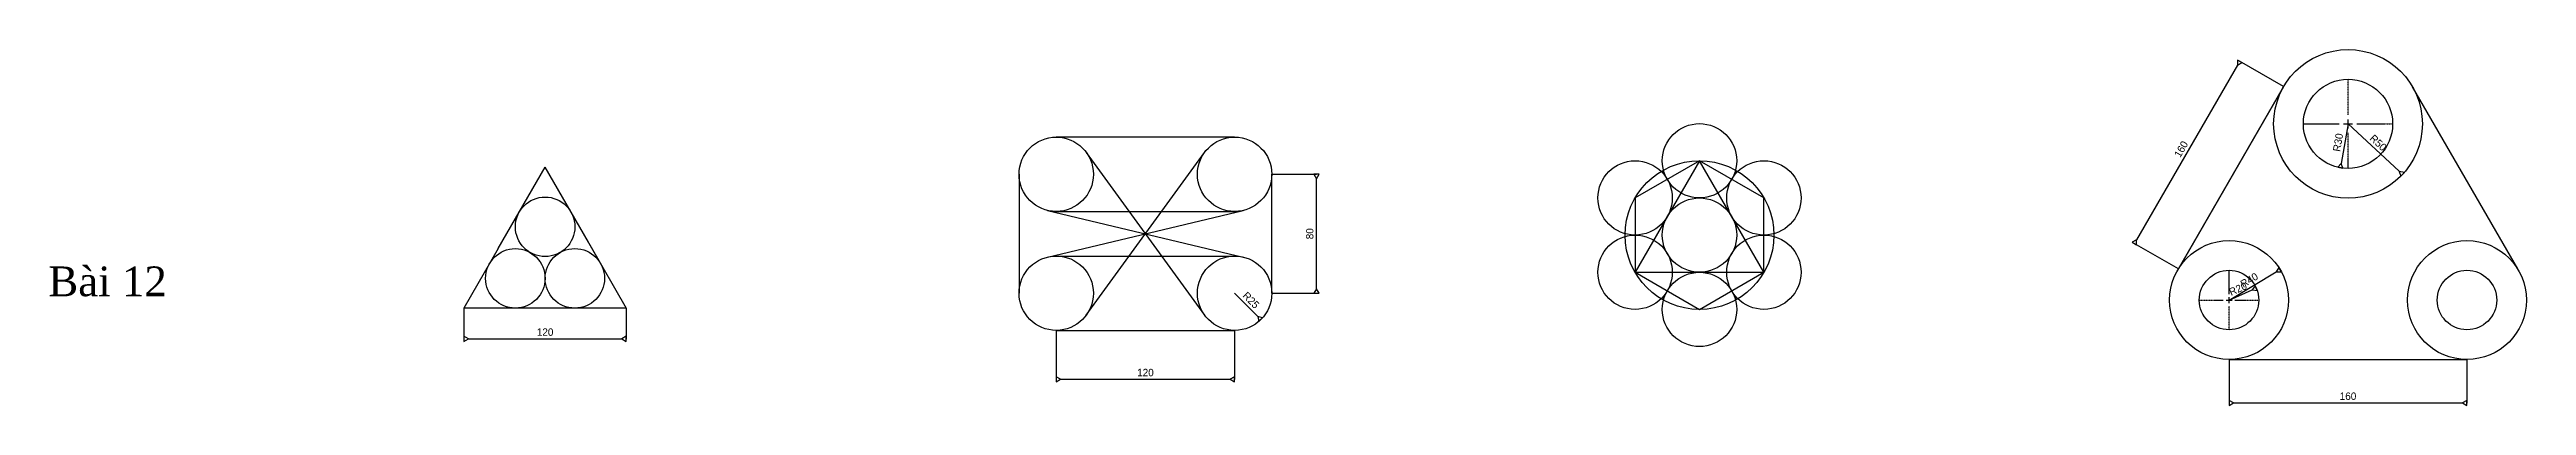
# Model space of a CAD drawing. Header units: inches. Extents: x 90 to 18020, y 90 to 97676.
# Drawn here: x 6151 to 7817, y 93867 to 94107 of the extents above; entities that cross this region are included whole.
import ezdxf

# ---------------------------------------------------------------- set-up
doc = ezdxf.new("R2010")
doc.units = ezdxf.units.IN
doc.header["$MEASUREMENT"] = 0
doc.linetypes.add('CENTER2', pattern=[1.125, 0.75, -0.125, 0.125, -0.125])
doc.layers.add('Line1', color=7, linetype='Continuous', lineweight=30)
doc.styles.add('Text1', font='times.ttf')
doc.dimstyles.new('Style1', dxfattribs={"dimtxt": 5, "dimasz": 3, "dimexe": 0.18, "dimexo": 0.0625, "dimgap": 2, "dimtad": 1, "dimtoh": 1, "dimdec": 0, "dimzin": 0, "dimdsep": 46, "dimtxsty": 'Standard', "dimblk": 'DATUMBLANK', "dimcen": 1, "dimadec": 0, "dimazin": 0, "dimtfac": 1, "dimtdec": 0, "dimtofl": 0, "dimtmove": 0, "dimatfit": 1, "dimfxl": 1, "dimtolj": 1, "dimtzin": 0, "dimarcsym": 2})

msp = doc.modelspace()

# ---------------------------------------------------------------- texts
at = {"color": 2, "style": 'Text1'}
msp.add_text('Bài 12', height=20, dxfattribs=at).set_placement((6150, 93940.6))

# ---------------------------------------------------------------- blocks, each defined once
blk = doc.blocks.new('_DatumBlank')
at = {"color": 0, "linetype": 'ByBlock', "lineweight": -2}
for p, q in [((0, 0.58), (-1, 0)), ((-1, 0), (0, -0.58)), ((0, -0.58), (0, 0.58))]:
    blk.add_line(p, q, dxfattribs=at)
blk = doc.blocks.new('*D147')
at = {"color": 0, "lineweight": -2, "transparency": 16777216}
for p, q in [((6429.5, 93932.6), (6429.5, 93911.7)), ((6538.7, 93932.6), (6538.7, 93911.7)), ((6432.5, 93911.9), (6535.7, 93911.9))]:
    blk.add_line(p, q, dxfattribs=at)
at = {"layer": 'Defpoints', "color": 0, "transparency": 16777216}
for p in [(6429.5, 93932.6), (6538.7, 93932.6), (6538.7, 93911.9)]:
    blk.add_point(p, dxfattribs=at)
at = {"color": 0, "lineweight": -2, "transparency": 16777216, "xscale": 3, "yscale": 3, "zscale": 3, "rotation": 180}
blk.add_blockref('_DatumBlank', (6429.5, 93911.9), dxfattribs=at)
at = {"color": 0, "lineweight": -2, "transparency": 16777216, "xscale": 3, "yscale": 3, "zscale": 3}
blk.add_blockref('_DatumBlank', (6538.7, 93911.9), dxfattribs=at)
at = {"color": 0, "transparency": 16777216, "insert": (6484.1, 93916.4), "char_height": 5, "attachment_point": 5}
blk.add_mtext('\\A1;120', dxfattribs=at)
blk = doc.blocks.new('*D148')
at = {"color": 0, "lineweight": -2, "transparency": 16777216}
blk.add_line((6947.8, 93942.6), (6963.3, 93926.9), dxfattribs=at)
at = {"layer": 'Defpoints', "color": 0, "transparency": 16777216}
for p in [(6947.8, 93942.6), (6965.4, 93924.8)]:
    blk.add_point(p, dxfattribs=at)
at = {"color": 0, "lineweight": -2, "transparency": 16777216, "xscale": 3, "yscale": 3, "zscale": 3, "rotation": 314.5874931880848}
blk.add_blockref('_DatumBlank', (6965.4, 93924.8), dxfattribs=at)
at = {"color": 0, "transparency": 16777216, "insert": (6958.8, 93937.9), "char_height": 5, "attachment_point": 5, "rotation": 314.5875}
blk.add_mtext('\\A1;R25', dxfattribs=at)
blk = doc.blocks.new('*D149')
at = {"color": 0, "lineweight": -2, "transparency": 16777216}
for p, q in [((6827.8, 93917.6), (6827.8, 93884.5)), ((6947.8, 93917.6), (6947.8, 93884.5)), ((6830.8, 93884.7), (6944.8, 93884.7))]:
    blk.add_line(p, q, dxfattribs=at)
at = {"layer": 'Defpoints', "color": 0, "transparency": 16777216}
for p in [(6827.8, 93917.6), (6947.8, 93917.6), (6947.8, 93884.7)]:
    blk.add_point(p, dxfattribs=at)
at = {"color": 0, "lineweight": -2, "transparency": 16777216, "xscale": 3, "yscale": 3, "zscale": 3, "rotation": 180}
blk.add_blockref('_DatumBlank', (6827.8, 93884.7), dxfattribs=at)
at = {"color": 0, "lineweight": -2, "transparency": 16777216, "xscale": 3, "yscale": 3, "zscale": 3}
blk.add_blockref('_DatumBlank', (6947.8, 93884.7), dxfattribs=at)
at = {"color": 0, "transparency": 16777216, "insert": (6887.8, 93889.2), "char_height": 5, "attachment_point": 5}
blk.add_mtext('\\A1;120', dxfattribs=at)
blk = doc.blocks.new('*D150')
at = {"color": 0, "lineweight": -2, "transparency": 16777216}
for p, q in [((6972.9, 94022.6), (7002.9, 94022.6)), ((7002.8, 93945.6), (7002.8, 94019.6)), ((6972.9, 93942.6), (7002.9, 93942.6))]:
    blk.add_line(p, q, dxfattribs=at)
at = {"layer": 'Defpoints', "color": 0, "transparency": 16777216}
for p in [(6972.8, 94022.6), (7002.8, 94022.6), (6972.8, 93942.6)]:
    blk.add_point(p, dxfattribs=at)
at = {"color": 0, "lineweight": -2, "transparency": 16777216, "xscale": 3, "yscale": 3, "zscale": 3}
for p, rotation in [((7002.8, 94022.6), 90), ((7002.8, 93942.6), 270)]:
    blk.add_blockref('_DatumBlank', p, dxfattribs=dict(at, rotation=rotation))
at = {"color": 0, "transparency": 16777216, "insert": (6998.3, 93982.6), "char_height": 5, "attachment_point": 5, "rotation": 90}
blk.add_mtext('\\A1;80', dxfattribs=at)
blk = doc.blocks.new('*D152')
at = {"color": 0, "lineweight": -2, "transparency": 16777216}
for p, q in [((7622.1, 94096), (7554.3, 93978.6)), ((7653.1, 94081.6), (7623.5, 94098.7)), ((7582.4, 93958.9), (7552.7, 93976.1))]:
    blk.add_line(p, q, dxfattribs=at)
at = {"layer": 'Defpoints', "color": 0, "transparency": 16777216}
for p in [(7653.2, 94081.5), (7552.8, 93976), (7582.4, 93958.9)]:
    blk.add_point(p, dxfattribs=at)
at = {"color": 0, "lineweight": -2, "transparency": 16777216, "xscale": 3, "yscale": 3, "zscale": 3}
for p, rotation in [((7623.6, 94098.6), 59.9999999999969), ((7552.8, 93976), 239.9999999999969)]:
    blk.add_blockref('_DatumBlank', p, dxfattribs=dict(at, rotation=rotation))
at = {"color": 0, "transparency": 16777216, "insert": (7584.3, 94039.5), "char_height": 5, "attachment_point": 5, "rotation": 60}
blk.add_mtext('\\A1;160', dxfattribs=at)
blk = doc.blocks.new('*D153')
at = {"color": 0, "lineweight": -2, "transparency": 16777216}
for p, q in [((7616.5, 93897.9), (7616.5, 93868.6)), ((7776.5, 93897.9), (7776.5, 93868.6)), ((7619.5, 93868.8), (7773.5, 93868.8))]:
    blk.add_line(p, q, dxfattribs=at)
at = {"layer": 'Defpoints', "color": 0, "transparency": 16777216}
for p in [(7616.5, 93898), (7776.5, 93898), (7776.5, 93868.8)]:
    blk.add_point(p, dxfattribs=at)
at = {"color": 0, "lineweight": -2, "transparency": 16777216, "xscale": 3, "yscale": 3, "zscale": 3, "rotation": 180}
blk.add_blockref('_DatumBlank', (7616.5, 93868.8), dxfattribs=at)
at = {"color": 0, "lineweight": -2, "transparency": 16777216, "xscale": 3, "yscale": 3, "zscale": 3}
blk.add_blockref('_DatumBlank', (7776.5, 93868.8), dxfattribs=at)
at = {"color": 0, "transparency": 16777216, "insert": (7696.5, 93873.3), "char_height": 5, "attachment_point": 5}
blk.add_mtext('\\A1;160', dxfattribs=at)
blk = doc.blocks.new('*D154')
at = {"color": 0, "lineweight": -2, "transparency": 16777216}
blk.add_line((7616.5, 93938), (7632.1, 93944.8), dxfattribs=at)
at = {"layer": 'Defpoints', "color": 0, "transparency": 16777216}
for p in [(7634.8, 93946), (7616.5, 93938)]:
    blk.add_point(p, dxfattribs=at)
at = {"color": 0, "lineweight": -2, "transparency": 16777216, "xscale": 3, "yscale": 3, "zscale": 3, "rotation": 23.5851062729697}
blk.add_blockref('_DatumBlank', (7634.8, 93946), dxfattribs=at)
at = {"color": 0, "transparency": 16777216, "insert": (7622.5, 93945.5), "char_height": 5, "attachment_point": 5, "rotation": 23.5851}
blk.add_mtext('\\A1;R20', dxfattribs=at)
blk = doc.blocks.new('*D155')
at = {"color": 0, "lineweight": -2, "transparency": 16777216}
blk.add_line((7616.5, 93938), (7648.2, 93957), dxfattribs=at)
at = {"layer": 'Defpoints', "color": 0, "transparency": 16777216}
for p in [(7650.8, 93958.5), (7616.5, 93938)]:
    blk.add_point(p, dxfattribs=at)
at = {"color": 0, "lineweight": -2, "transparency": 16777216, "xscale": 3, "yscale": 3, "zscale": 3, "rotation": 30.93090354420913}
blk.add_blockref('_DatumBlank', (7650.8, 93958.5), dxfattribs=at)
at = {"color": 0, "transparency": 16777216, "insert": (7630.1, 93951.4), "char_height": 5, "attachment_point": 5, "rotation": 30.9309}
blk.add_mtext('\\A1;R40', dxfattribs=at)
blk = doc.blocks.new('*D156')
at = {"color": 0, "lineweight": -2, "transparency": 16777216}
blk.add_line((7696.5, 94056.5), (7691.9, 94029.9), dxfattribs=at)
at = {"layer": 'Defpoints', "color": 0, "transparency": 16777216}
for p in [(7696.5, 94056.5), (7691.4, 94027)]:
    blk.add_point(p, dxfattribs=at)
at = {"color": 0, "lineweight": -2, "transparency": 16777216, "xscale": 3, "yscale": 3, "zscale": 3, "rotation": 260.2445747871408}
blk.add_blockref('_DatumBlank', (7691.4, 94027), dxfattribs=at)
at = {"color": 0, "transparency": 16777216, "insert": (7689.8, 94044), "char_height": 5, "attachment_point": 5, "rotation": 80.2446}
blk.add_mtext('\\A1;R30', dxfattribs=at)
blk = doc.blocks.new('*D157')
at = {"color": 0, "lineweight": -2, "transparency": 16777216}
blk.add_line((7696.5, 94056.5), (7731, 94024.6), dxfattribs=at)
at = {"layer": 'Defpoints', "color": 0, "transparency": 16777216}
for p in [(7696.5, 94056.5), (7733.2, 94022.5)]:
    blk.add_point(p, dxfattribs=at)
at = {"color": 0, "lineweight": -2, "transparency": 16777216, "xscale": 3, "yscale": 3, "zscale": 3, "rotation": 317.1632371003006}
blk.add_blockref('_DatumBlank', (7733.2, 94022.5), dxfattribs=at)
at = {"color": 0, "transparency": 16777216, "insert": (7716.8, 94043.8), "char_height": 5, "attachment_point": 5, "rotation": 317.1632}
blk.add_mtext('\\A1;R50', dxfattribs=at)
blk = doc.blocks.new('*U158')
at = {"color": 0, "linetype": 'CENTER2', "transparency": 16777216}
for p, q in [((0, 6), (0, 30.12)), ((-30.12, 0), (-6, 0)), ((6, 0), (30.12, 0)), ((0, -30.12), (0, -6))]:
    blk.add_line(p, q, dxfattribs=at)
at = {"color": 0, "linetype": 'Continuous', "transparency": 16777216}
for p, q in [((-3, 0), (3, 0)), ((0, -3), (0, 3))]:
    blk.add_line(p, q, dxfattribs=at)
blk = doc.blocks.new('*U159')
at = {"color": 0, "linetype": 'CENTER2', "transparency": 16777216}
for p, q in [((0, 4), (0, 20.12)), ((-20.12, 0), (-4, 0)), ((4, 0), (20.12, 0)), ((0, -20.12), (0, -4))]:
    blk.add_line(p, q, dxfattribs=at)
at = {"color": 0, "linetype": 'Continuous', "transparency": 16777216}
for p, q in [((-2, 0), (2, 0)), ((0, -2), (0, 2))]:
    blk.add_line(p, q, dxfattribs=at)

# ---------------------------------------------------------------- dimensions: what is measured, and where the dimension line sits
dim = msp.add_aligned_dim(p1=(7653.2, 94081.5), p2=(7582.4, 93958.9), distance=-34.1, text='160', dimstyle='Style1')
dim.commit()
dim.dimension.update_dxf_attribs({"geometry": '*D152', "text_midpoint": (7584.3, 94039.5)})
for center, mpoint, picture, middle in [((7696.5, 94056.5), (7691.4, 94027), '*D156', (7689.8, 94044)), ((7696.5, 94056.5), (7733.2, 94022.5), '*D157', (7716.8, 94043.8)), ((7616.5, 93938), (7650.8, 93958.5), '*D155', (7630.1, 93951.4)), ((6947.8, 93942.6), (6965.4, 93924.8), '*D148', (6958.8, 93937.9)), ((7616.5, 93938), (7634.8, 93946), '*D154', (7622.5, 93945.5))]:
    dim = msp.add_radius_dim(center=center, mpoint=mpoint, dimstyle='Style1')
    dim.commit()
    dim.dimension.update_dxf_attribs({"geometry": picture, "text_midpoint": middle})
dim = msp.add_linear_dim(base=(7002.8, 94022.6), p1=(6972.8, 93942.6), p2=(6972.8, 94022.6), angle=90, dimstyle='Style1')
dim.commit()
dim.dimension.update_dxf_attribs({"geometry": '*D150', "text_midpoint": (6998.3, 93982.6)})
dim = msp.add_linear_dim(base=(6538.7, 93911.9), p1=(6429.5, 93932.6), p2=(6538.7, 93932.6), text='120', dimstyle='Style1')
dim.commit()
dim.dimension.update_dxf_attribs({"geometry": '*D147', "text_midpoint": (6484.1, 93916.4)})
for base, p1, p2, picture, middle in [((6947.8, 93884.7), (6827.8, 93917.6), (6947.8, 93917.6), '*D149', (6887.8, 93889.2)), ((7776.5, 93868.8), (7616.5, 93898), (7776.5, 93898), '*D153', (7696.5, 93873.3))]:
    dim = msp.add_linear_dim(base=base, p1=p1, p2=p2, dimstyle='Style1')
    dim.commit()
    dim.dimension.update_dxf_attribs({"geometry": picture, "text_midpoint": middle})

# ---------------------------------------------------------------- linework, layer by layer
msp.add_line((7653.2, 94081.5), (7582.4, 93958.9))
at = {"layer": 'Line1'}
for p, q in [((7582.4, 93958.9), (7653.2, 94081.5)), ((7810.6, 93958.9), (7739.8, 94081.5)), ((6452.5, 93972.6), (6484.1, 94027.3)), ((6513.2, 93976.9), (6484.1, 94027.3)), ((6848, 94037.3), (6927.6, 93927.9)), ((6848, 93927.9), (6927.6, 94037.3)), ((6501.4, 93997.3), (6521.4, 93962.6)), ((6822, 93966.9), (6953.6, 93998.3)), ((6822, 93998.3), (6953.6, 93966.9)), ((6824.9, 93997.6), (6950.8, 93997.6)), ((6452.5, 93972.6), (6429.5, 93932.6)), ((6514.2, 93975.2), (6538.7, 93932.6)), ((6824.9, 93967.6), (6950.8, 93967.6)), ((6538.7, 93932.6), (6429.5, 93932.6)), ((7616.5, 93898), (7776.5, 93898))]:
    msp.add_line(p, q, dxfattribs=at)
for points in [[(6947.8, 94047.6), (6827.8, 94047.6)], [(6802.8, 94022.6), (6802.8, 93942.6)], [(6972.8, 93942.6), (6972.8, 94022.6)], [(6827.8, 93917.6), (6947.8, 93917.6)]]:
    msp.add_lwpolyline(points, dxfattribs=at)
for points in [[(7260.4, 94031.7), (7217.1, 94006.7), (7217.1, 93956.7), (7260.4, 93931.7), (7303.7, 93956.7), (7303.7, 94006.7)], [(7260.4, 94031.7), (7217.1, 93956.7), (7303.7, 93956.7)]]:
    msp.add_lwpolyline(points, close=True, dxfattribs=at)
for centre, radius in [((7696.5, 94056.5), 50), ((7696.5, 94056.5), 30), ((6827.8, 94022.6), 25), ((6947.8, 94022.6), 25), ((7260.4, 94031.7), 25), ((7217.1, 94006.7), 25), ((7260.4, 93981.7), 50), ((7303.7, 94006.7), 25), ((6484.1, 93987.3), 20), ((7260.4, 93981.7), 25), ((7217.1, 93956.7), 25), ((7303.7, 93956.7), 25), ((7616.5, 93938), 40), ((7776.5, 93938), 40), ((6464.1, 93952.6), 20), ((6504.1, 93952.6), 20), ((6827.8, 93942.6), 25), ((6947.8, 93942.6), 25), ((7260.4, 93931.7), 25), ((7616.5, 93938), 20), ((7776.5, 93938), 20)]:
    msp.add_circle(centre, radius, dxfattribs=at)

# ---------------------------------------------------------------- block references
at = {"linetype": 'CENTER2'}
for name, p in [('*U158', (7696.5, 94056.5)), ('*U159', (7616.5, 93938))]:
    msp.add_blockref(name, p, dxfattribs=at)

msp.set_redraw_order([(e.dxf.handle, doc.entitydb.next_handle()) for e in msp.query("TEXT MTEXT ATTDEF DIMENSION ARC_DIMENSION")])  # texts and dimensions are drawn at this point

doc.saveas('drawing.dxf')
